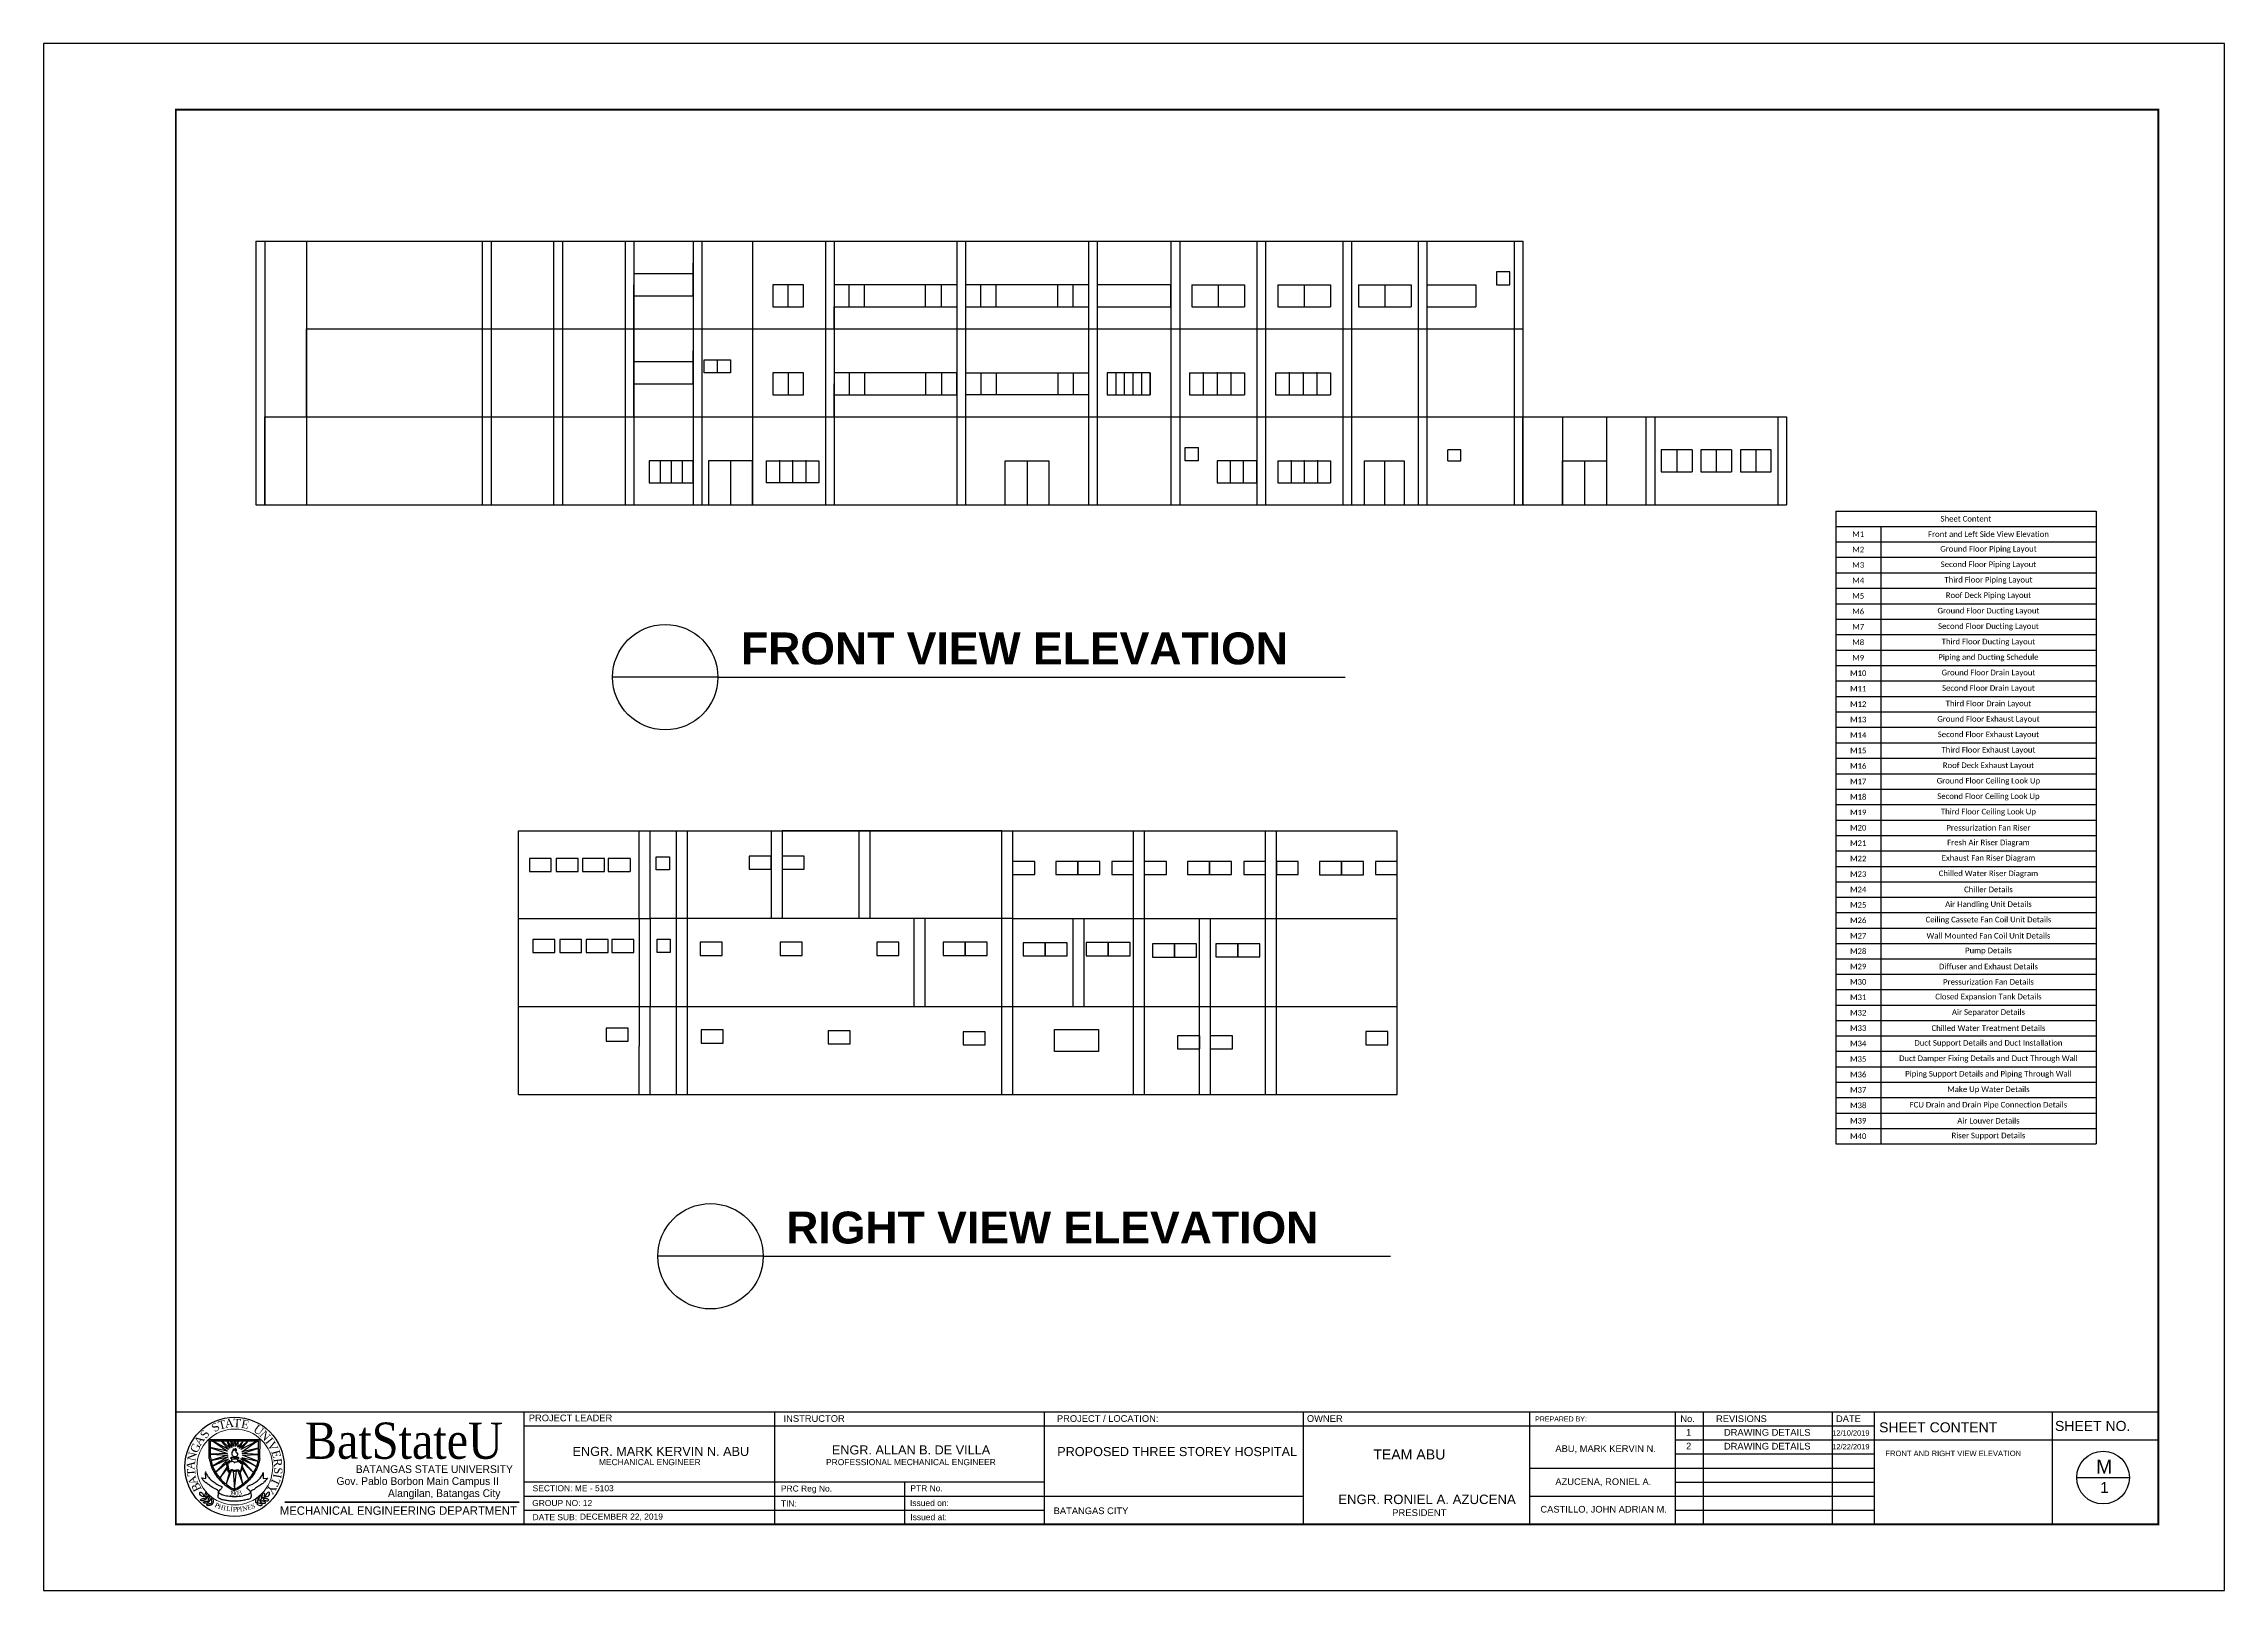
# Model space of a CAD drawing. Header units: millimetres. Extents: x 0 to 531, y -4 to 262.
# Drawn here: x 431.8 to 531.1, y -3.9 to 66.5 of the extents above; entities that cross this region are included whole.
import ezdxf
from ezdxf.enums import TextEntityAlignment as Align

# ---------------------------------------------------------------- set-up
doc = ezdxf.new("R2010")
doc.units = ezdxf.units.MM
doc.layers.add('.1', color=1, linetype='Continuous')
doc.layers.add('template', color=7, linetype='Continuous')
doc.styles.add('arial', font='arial.ttf')
doc.styles.add('CGOTHIC', font='GOTHIC.TTF')
doc.styles.add('GARAMOND', font='GARA.TTF')
doc.styles.get("Standard").update_dxf_attribs({"font": 'arial.ttf'})

# ---------------------------------------------------------------- blocks, each defined once
blk = doc.blocks.new('*T36')
at = {"color": 0, "linetype": 'ByBlock', "lineweight": -2, "transparency": 16777216}
for p, q in [((0, 0), (11.854, 0)), ((0, 0), (0, -28.8)), ((11.854, 0), (11.854, -28.8)), ((0, -0.699), (11.854, -0.699)), ((2.054, -0.699), (2.054, -28.8)), ((0, -1.397), (11.854, -1.397)), ((0, -2.101), (11.854, -2.101)), ((0, -2.804), (11.854, -2.804)), ((0, -3.508), (11.854, -3.508)), ((0, -4.213), (11.854, -4.213)), ((0, -4.916), (11.854, -4.916)), ((0, -5.62), (11.854, -5.62)), ((0, -6.323), (11.854, -6.323)), ((0, -7.027), (11.854, -7.027)), ((0, -7.73), (11.854, -7.73)), ((0, -8.433), (11.854, -8.433)), ((0, -9.136), (11.854, -9.136)), ((0, -9.84), (11.854, -9.84)), ((0, -10.543), (11.854, -10.543)), ((0, -11.246), (11.854, -11.246)), ((0, -11.951), (11.854, -11.951)), ((0, -12.654), (11.854, -12.654)), ((0, -13.358), (11.854, -13.358)), ((0, -14.061), (11.854, -14.061)), ((0, -14.76), (11.854, -14.76)), ((0, -15.464), (11.854, -15.464)), ((0, -16.167), (11.854, -16.167)), ((0, -16.871), (11.854, -16.871)), ((0, -17.569), (11.854, -17.569)), ((0, -18.273), (11.854, -18.273)), ((0, -18.976), (11.854, -18.976)), ((0, -19.675), (11.854, -19.675)), ((0, -20.378), (11.854, -20.378)), ((0, -21.077), (11.854, -21.077)), ((0, -21.776), (11.854, -21.776)), ((0, -22.479), (11.854, -22.479)), ((0, -23.182), (11.854, -23.182)), ((0, -23.881), (11.854, -23.881)), ((0, -24.584), (11.854, -24.584)), ((0, -25.288), (11.854, -25.288)), ((0, -25.991), (11.854, -25.991)), ((0, -26.694), (11.854, -26.694)), ((0, -27.398), (11.854, -27.398)), ((0, -28.096), (11.854, -28.096)), ((0, -28.8), (11.854, -28.8))]:
    blk.add_line(p, q, dxfattribs=at)
at = {"color": 0, "transparency": 16777216, "char_height": 0.254, "attachment_point": 5}
for s, insert, width in [('{\\fCalibri|b0|i0|c0;M1', (1.027, -1.048), 1.6936), ('{\\fCalibri|b0|i0|c0;Front and Left Side View Elevation', (6.954, -1.048), 9.4406), ('{\\fCalibri|b0|i0|c0;Sheet Content', (5.927, -0.349), 11.4942), ('{\\fCalibri|b0|i0|c0;M2', (1.027, -1.749), 1.6936), ('{\\fCalibri|b0|i0|c0;Ground Floor Piping Layout', (6.954, -1.749), 9.4406), ('{\\fCalibri|b0|i0|c0;M3', (1.027, -2.453), 1.6936), ('{\\fCalibri|b0|i0|c0;Second Floor Piping Layout', (6.954, -2.453), 9.4406), ('{\\fCalibri|b0|i0|c0;Third Floor Piping Layout', (6.954, -3.156), 9.4406), ('{\\fCalibri|b0|i0|c0;M4', (1.027, -3.156), 1.6936), ('{\\fCalibri|b0|i0|c0;M5', (1.027, -3.86), 1.6936), ('{\\fCalibri|b0|i0|c0;Roof Deck Piping Layout', (6.954, -3.86), 9.4406), ('{\\fCalibri|b0|i0|c0;M6', (1.027, -4.564), 1.6936), ('{\\fCalibri|b0|i0|c0;Ground Floor Ducting Layout', (6.954, -4.564), 9.4406), ('{\\fCalibri|b0|i0|c0;M7', (1.027, -5.268), 1.6936), ('{\\fCalibri|b0|i0|c0;M8', (1.027, -5.971), 1.6936), ('{\\fCalibri|b0|i0|c0;Second Floor Ducting Layout', (6.954, -5.268), 9.4406), ('{\\fCalibri|b0|i0|c0;Third Floor Ducting Layout', (6.954, -5.971), 9.4406), ('{\\fCalibri|b0|i0|c0;M9', (1.027, -6.675), 1.6936), ('{\\fCalibri|b0|i0|c0;Piping and Ducting Schedule', (6.954, -6.675), 9.4406), ('{\\fCalibri|b0|i0|c0;M10', (1.027, -7.378), 1.6936), ('{\\fCalibri|b0|i0|c0;Ground Floor Drain Layout', (6.954, -7.378), 9.4406), ('{\\fCalibri|b0|i0|c0;Second Floor Drain Layout', (6.954, -8.082), 9.4406), ('{\\fCalibri|b0|i0|c0;M11', (1.027, -8.082), 1.6936), ('{\\fCalibri|b0|i0|c0;M12', (1.027, -8.785), 1.6936), ('{\\fCalibri|b0|i0|c0;Third Floor Drain Layout', (6.954, -8.785), 9.4406), ('{\\fCalibri|b0|i0|c0;M13', (1.027, -9.488), 1.6936), ('{\\fCalibri|b0|i0|c0;Ground Floor Exhaust Layout', (6.954, -9.488), 9.4406), ('{\\fCalibri|b0|i0|c0;M14', (1.027, -10.191), 1.6936), ('{\\fCalibri|b0|i0|c0;M15', (1.027, -10.895), 1.6936), ('{\\fCalibri|b0|i0|c0;Second Floor Exhaust Layout', (6.954, -10.191), 9.4406), ('{\\fCalibri|b0|i0|c0;Third Floor Exhaust Layout', (6.954, -10.895), 9.4406), ('{\\fCalibri|b0|i0|c0;M16', (1.027, -11.599), 1.6936), ('{\\fCalibri|b0|i0|c0;Roof Deck Exhaust Layout', (6.954, -11.599), 9.4406), ('{\\fCalibri|b0|i0|c0;M17', (1.027, -12.303), 1.6936), ('{\\fCalibri|b0|i0|c0;M18', (1.027, -13.006), 1.6936), ('{\\fCalibri|b0|i0|c0;Ground Floor Ceiling Look Up', (6.954, -12.303), 9.4406), ('{\\fCalibri|b0|i0|c0;Second Floor Ceiling Look Up', (6.954, -13.006), 9.4406), ('{\\fCalibri|b0|i0|c0;M19', (1.027, -13.71), 1.6936), ('{\\fCalibri|b0|i0|c0;Third Floor Ceiling Look Up', (6.954, -13.71), 9.4406), ('{\\fCalibri|b0|i0|c0;M20', (1.027, -14.411), 1.6936), ('{\\fCalibri|b0|i0|c0;Pressurization Fan Riser', (6.954, -14.411), 9.4406), ('{\\fCalibri|b0|i0|c0;M21', (1.027, -15.112), 1.6936), ('{\\fCalibri|b0|i0|c0;M22', (1.027, -15.815), 1.6936), ('{\\fCalibri|b0|i0|c0;Exhaust Fan Riser Diagram', (6.954, -15.815), 9.4406), ('{\\fCalibri|b0|i0|c0;Fresh Air Riser Diagram', (6.954, -15.112), 9.4406), ('{\\fCalibri|b0|i0|c0;M23', (1.027, -16.519), 1.6936), ('{\\fCalibri|b0|i0|c0;Chilled Water Riser Diagram', (6.954, -16.519), 9.4406), ('{\\fCalibri|b0|i0|c0;M24', (1.027, -17.22), 1.6936), ('{\\fCalibri|b0|i0|c0;M25', (1.027, -17.921), 1.6936), ('{\\fCalibri|b0|i0|c0;Air Handling Unit Details', (6.954, -17.921), 9.4406), ('{\\fCalibri|b0|i0|c0;Chiller Details', (6.954, -17.22), 9.4406), ('{\\fCalibri|b0|i0|c0;M26', (1.027, -18.624), 1.6936), ('{\\fCalibri|b0|i0|c0;Ceiling Cassete Fan Coil Unit Details', (6.954, -18.624), 9.4406), ('{\\fCalibri|b0|i0|c0;M27', (1.027, -19.326), 1.6936), ('{\\fCalibri|b0|i0|c0;Wall Mounted Fan Coil Unit Details', (6.954, -19.326), 9.4406), ('{\\fCalibri|b0|i0|c0;Pump Details', (6.954, -20.027), 9.4406), ('{\\fCalibri|b0|i0|c0;M28', (1.027, -20.027), 1.6936), ('{\\fCalibri|b0|i0|c0;M29', (1.027, -20.728), 1.6936), ('{\\fCalibri|b0|i0|c0;Diffuser and Exhaust Details', (6.954, -20.728), 9.4406), ('{\\fCalibri|b0|i0|c0;M30', (1.027, -21.426), 1.6936), ('{\\fCalibri|b0|i0|c0;Pressurization Fan Details', (6.954, -21.426), 9.4406), ('{\\fCalibri|b0|i0|c0;M31', (1.027, -22.127), 1.6936), ('{\\fCalibri|b0|i0|c0;M32', (1.027, -22.83), 1.6936), ('{\\fCalibri|b0|i0|c0;Closed Expansion Tank Details', (6.954, -22.127), 9.4406), ('{\\fCalibri|b0|i0|c0;Air Separator Details', (6.954, -22.83), 9.4406), ('{\\fCalibri|b0|i0|c0;M33', (1.027, -23.531), 1.6936), ('{\\fCalibri|b0|i0|c0;Chilled Water Treatment Details', (6.954, -23.531), 9.4406), ('{\\fCalibri|b0|i0|c0;M34', (1.027, -24.232), 1.6936), ('{\\fCalibri|b0|i0|c0;M35', (1.027, -24.936), 1.6936), ('{\\fCalibri|b0|i0|c0;Duct Damper Fixing Details and Duct Through Wall', (6.954, -24.936), 9.4406), ('{\\fCalibri|b0|i0|c0;Duct Support Details and Duct Installation', (6.954, -24.232), 9.4406), ('{\\fCalibri|b0|i0|c0;M36', (1.027, -25.639), 1.6936), ('{\\fCalibri|b0|i0|c0;Piping Support Details and Piping Through Wall', (6.954, -25.639), 9.4406), ('{\\fCalibri|b0|i0|c0;M37', (1.027, -26.343), 1.6936), ('{\\fCalibri|b0|i0|c0;Make Up Water Details', (6.954, -26.343), 9.4406), ('{\\fCalibri|b0|i0|c0;M38', (1.027, -27.046), 1.6936), ('{\\fCalibri|b0|i0|c0;M39', (1.027, -27.747), 1.6936), ('{\\fCalibri|b0|i0|c0;FCU Drain and Drain Pipe Connection Details', (6.954, -27.046), 9.4406), ('{\\fCalibri|b0|i0|c0;Air Louver Details', (6.954, -27.747), 9.4406), ('{\\fCalibri|b0|i0|c0;M40', (1.027, -28.448), 1.6936), ('{\\fCalibri|b0|i0|c0;Riser Support Details', (6.954, -28.448), 9.4406)]:
    blk.add_mtext(s, dxfattribs=dict(at, insert=insert, width=width))

msp = doc.modelspace()

# ---------------------------------------------------------------- linework, layer by layer
at = {"layer": '.1', "color": 0}
msp.add_line((531.054, 66.532), (431.778, 66.532), dxfattribs=at)
for p, q in [((441.446, 57.547), (499.121, 57.547)), ((441.446, 57.547), (441.446, 45.547)), ((441.846, 57.547), (441.846, 45.547)), ((443.746, 57.547), (443.746, 45.547)), ((451.746, 57.547), (451.746, 45.547)), ((452.146, 57.547), (452.146, 45.547)), ((454.996, 57.547), (454.996, 45.547)), ((455.396, 57.547), (455.396, 45.547)), ((458.246, 57.547), (458.246, 45.547)), ((458.646, 57.547), (458.646, 45.547)), ((461.346, 57.547), (461.346, 45.547)), ((461.746, 57.547), (461.746, 45.547)), ((464.046, 57.547), (464.046, 45.547)), ((467.371, 57.547), (467.371, 45.547)), ((467.771, 57.547), (467.771, 45.547)), ((473.346, 57.547), (473.346, 45.547)), ((473.746, 57.547), (473.746, 45.547)), ((479.346, 57.547), (479.346, 45.547)), ((479.746, 57.547), (479.746, 45.547)), ((483.096, 57.547), (483.096, 45.547)), ((483.496, 57.547), (483.496, 45.547)), ((487.008, 57.547), (487.008, 45.547)), ((487.408, 57.547), (487.408, 45.547)), ((490.921, 57.547), (490.921, 45.547)), ((491.321, 57.547), (491.321, 45.547)), ((494.346, 57.547), (494.346, 45.547)), ((494.746, 57.547), (494.746, 45.547)), ((498.721, 57.547), (498.721, 45.547)), ((499.121, 57.547), (499.121, 45.547)), ((461.346, 56.047), (458.646, 56.047)), ((461.346, 55.547), (461.346, 56.547)), ((461.346, 55.047), (461.346, 56.047)), ((498.521, 56.147), (497.921, 56.147)), ((497.921, 56.147), (497.921, 55.547)), ((498.521, 55.547), (498.521, 56.147)), ((458.646, 53.547), (458.646, 55.547)), ((458.646, 53.547), (458.646, 55.047)), ((458.646, 55.047), (461.346, 55.047)), ((466.371, 55.547), (464.971, 55.547)), ((464.971, 55.547), (464.971, 54.547)), ((465.671, 54.547), (465.671, 55.547)), ((466.371, 54.547), (466.371, 55.547)), ((473.346, 55.547), (467.771, 55.547)), ((468.446, 54.547), (468.446, 55.547)), ((469.146, 54.547), (469.146, 55.547)), ((471.921, 54.547), (471.921, 55.547)), ((472.646, 54.547), (472.646, 55.547)), ((479.346, 55.547), (473.746, 55.547)), ((474.446, 54.547), (474.446, 55.547)), ((475.146, 54.547), (475.146, 55.547)), ((477.946, 54.547), (477.946, 55.547)), ((478.646, 54.547), (478.646, 55.547)), ((483.096, 55.547), (479.746, 55.547)), ((483.096, 54.547), (483.096, 55.547)), ((484.052, 55.547), (484.052, 54.547)), ((484.052, 55.547), (486.452, 55.547)), ((485.252, 55.547), (485.252, 54.547)), ((486.452, 55.547), (486.452, 54.547)), ((487.964, 55.547), (487.964, 54.547)), ((487.964, 55.547), (490.364, 55.547)), ((489.164, 55.547), (489.164, 54.547)), ((490.364, 55.547), (490.364, 54.547)), ((491.633, 55.547), (491.633, 54.547)), ((491.633, 55.547), (494.033, 55.547)), ((492.833, 55.547), (492.833, 54.547)), ((494.033, 55.547), (494.033, 54.547)), ((494.746, 55.547), (496.971, 55.547)), ((496.971, 55.547), (496.971, 54.547)), ((497.921, 55.547), (498.521, 55.547)), ((464.971, 54.547), (466.371, 54.547)), ((467.771, 53.547), (467.771, 54.547)), ((467.771, 54.547), (473.346, 54.547)), ((473.746, 54.547), (479.346, 54.547)), ((479.746, 54.547), (483.096, 54.547)), ((484.052, 54.547), (486.452, 54.547)), ((487.964, 54.547), (490.364, 54.547)), ((491.633, 54.547), (494.033, 54.547)), ((494.746, 54.547), (496.971, 54.547)), ((443.746, 49.547), (443.746, 53.547)), ((443.746, 53.547), (499.121, 53.547)), ((458.646, 49.547), (458.646, 53.547)), ((461.346, 52.047), (458.646, 52.047)), ((461.346, 51.547), (461.346, 52.547)), ((461.346, 51.047), (461.346, 52.047)), ((461.846, 51.547), (461.846, 52.147)), ((461.846, 52.147), (463.046, 52.147)), ((462.446, 52.147), (462.446, 51.547)), ((463.046, 52.147), (463.046, 51.547)), ((458.646, 49.547), (458.646, 51.547)), ((458.646, 49.547), (458.646, 51.047)), ((458.646, 51.047), (461.346, 51.047)), ((463.046, 51.547), (461.846, 51.547)), ((464.971, 51.547), (464.971, 50.547)), ((466.371, 51.547), (464.971, 51.547)), ((465.671, 51.547), (465.671, 50.547)), ((466.371, 50.547), (466.371, 51.547)), ((473.346, 51.547), (467.771, 51.547)), ((467.771, 49.547), (467.771, 51.047)), ((468.446, 51.547), (468.446, 50.547)), ((469.146, 51.547), (469.146, 50.547)), ((471.921, 51.547), (471.921, 50.547)), ((472.646, 51.547), (472.646, 50.547)), ((473.346, 50.547), (473.346, 51.547)), ((473.746, 51.547), (479.346, 51.547)), ((474.446, 51.547), (474.446, 50.547)), ((475.146, 51.547), (475.146, 50.547)), ((477.946, 51.547), (477.946, 50.547)), ((478.646, 51.547), (478.646, 50.547)), ((479.346, 51.547), (479.346, 50.547)), ((480.196, 51.547), (480.196, 50.547)), ((482.146, 51.547), (480.196, 51.547)), ((480.586, 51.547), (480.586, 50.547)), ((480.976, 51.547), (480.976, 50.547)), ((481.366, 51.547), (481.366, 50.547)), ((481.756, 51.547), (481.756, 50.547)), ((482.146, 51.547), (482.146, 50.547)), ((482.146, 50.547), (482.146, 51.547)), ((483.946, 51.547), (483.946, 50.547)), ((483.946, 51.547), (486.452, 51.547)), ((484.572, 51.547), (484.572, 50.547)), ((485.199, 51.547), (485.199, 50.547)), ((485.825, 51.547), (485.825, 50.547)), ((486.452, 51.547), (486.452, 50.547)), ((487.858, 51.547), (487.858, 50.547)), ((487.858, 51.547), (490.364, 51.547)), ((488.485, 51.547), (488.485, 50.547)), ((489.111, 51.547), (489.111, 50.547)), ((489.738, 51.547), (489.738, 50.547)), ((490.364, 51.547), (490.364, 50.547)), ((464.971, 50.547), (466.371, 50.547)), ((467.771, 49.547), (467.771, 50.547)), ((467.771, 50.547), (473.346, 50.547)), ((479.346, 50.547), (473.746, 50.547)), ((480.196, 50.547), (482.146, 50.547)), ((483.946, 50.547), (486.452, 50.547)), ((487.858, 50.547), (490.364, 50.547)), ((441.846, 45.547), (441.846, 49.547)), ((441.846, 49.547), (443.746, 49.547)), ((443.746, 49.547), (499.121, 49.547)), ((499.121, 45.547), (499.121, 49.547)), ((499.121, 49.547), (511.121, 49.547)), ((500.921, 49.547), (500.921, 45.547)), ((502.921, 49.547), (502.921, 45.547)), ((504.721, 49.547), (504.721, 45.547)), ((505.121, 49.547), (505.121, 45.547)), ((510.721, 49.547), (510.721, 45.547)), ((511.121, 49.547), (511.121, 45.547)), ((483.746, 47.547), (483.746, 48.147)), ((483.746, 48.147), (484.346, 48.147)), ((484.346, 47.547), (484.346, 48.147)), ((496.296, 48.047), (495.696, 48.047)), ((495.696, 47.547), (495.696, 48.047)), ((496.296, 47.547), (496.296, 48.047)), ((506.821, 48.047), (505.421, 48.047)), ((505.421, 48.047), (505.421, 47.047)), ((506.121, 48.047), (506.121, 47.047)), ((506.821, 48.047), (506.821, 47.047)), ((508.621, 48.047), (507.221, 48.047)), ((507.221, 48.047), (507.221, 47.047)), ((507.921, 48.047), (507.921, 47.047)), ((508.621, 48.047), (508.621, 47.047)), ((510.421, 48.047), (509.021, 48.047)), ((509.021, 48.047), (509.021, 47.047)), ((509.721, 48.047), (509.721, 47.047)), ((510.421, 47.047), (510.421, 48.047)), ((459.346, 47.547), (459.346, 46.547)), ((461.346, 47.547), (459.346, 47.547)), ((459.846, 47.547), (459.846, 46.547)), ((460.346, 47.547), (460.346, 46.547)), ((460.846, 47.547), (460.846, 46.547)), ((461.346, 47.547), (461.346, 46.547)), ((461.346, 46.547), (461.346, 47.547)), ((462.046, 47.547), (462.046, 45.547)), ((464.046, 47.547), (462.046, 47.547)), ((463.046, 47.547), (463.046, 45.547)), ((464.046, 45.547), (464.046, 47.547)), ((464.671, 47.547), (464.671, 46.547)), ((464.671, 47.547), (467.071, 47.547)), ((465.271, 47.547), (465.271, 46.547)), ((465.871, 47.547), (465.871, 46.547)), ((466.471, 47.547), (466.471, 46.547)), ((467.071, 47.547), (467.071, 46.547)), ((467.071, 47.547), (467.071, 46.547)), ((475.546, 45.547), (475.546, 47.547)), ((475.546, 47.547), (477.546, 47.547)), ((476.546, 47.547), (476.546, 45.547)), ((477.546, 47.547), (477.546, 45.547)), ((484.346, 47.547), (483.746, 47.547)), ((485.208, 47.547), (485.208, 46.547)), ((487.008, 47.547), (485.208, 47.547)), ((485.808, 46.547), (485.808, 47.547)), ((486.408, 46.547), (486.408, 47.547)), ((487.008, 46.547), (487.008, 47.547)), ((487.964, 47.547), (490.364, 47.547)), ((487.964, 47.547), (487.964, 46.547)), ((488.564, 47.547), (488.564, 46.547)), ((489.164, 47.547), (489.164, 46.547)), ((489.764, 47.547), (489.764, 46.547)), ((490.364, 47.547), (490.364, 46.547)), ((491.915, 45.547), (491.915, 47.547)), ((491.915, 47.547), (493.715, 47.547)), ((492.815, 47.547), (492.815, 45.547)), ((493.715, 47.547), (493.715, 45.547)), ((495.696, 47.547), (496.296, 47.547)), ((500.921, 45.547), (500.921, 47.547)), ((500.921, 47.547), (502.921, 47.547)), ((501.921, 47.547), (501.921, 45.547)), ((505.421, 47.047), (506.821, 47.047)), ((507.221, 47.047), (508.621, 47.047)), ((509.021, 47.047), (510.421, 47.047)), ((459.346, 46.547), (461.346, 46.547)), ((467.071, 46.547), (464.671, 46.547)), ((485.208, 46.547), (487.008, 46.547)), ((487.964, 46.547), (490.364, 46.547)), ((441.446, 45.547), (511.121, 45.547)), ((462.474, 37.697), (457.678, 37.697)), ((462.474, 37.697), (491.035, 37.697)), ((453.396, 26.711), (453.396, 30.711)), ((453.396, 30.711), (493.396, 30.711)), ((458.896, 26.711), (458.896, 30.711)), ((459.396, 26.711), (459.396, 30.711)), ((460.596, 27.358), (460.596, 30.711)), ((461.096, 27.358), (461.096, 30.711)), ((461.096, 30.711), (465.096, 30.711)), ((464.896, 30.711), (464.896, 26.711)), ((465.096, 30.711), (471.096, 30.711)), ((469.396, 30.711), (465.396, 30.711)), ((465.396, 30.711), (465.396, 26.711)), ((468.896, 30.711), (468.896, 26.711)), ((475.396, 30.711), (469.396, 30.711)), ((469.396, 30.711), (469.396, 26.711)), ((475.396, 26.711), (475.396, 30.711)), ((475.896, 26.711), (475.896, 30.711)), ((481.396, 26.711), (481.396, 30.711)), ((481.896, 26.711), (481.896, 30.711)), ((487.396, 26.711), (487.396, 30.711)), ((487.896, 26.711), (487.896, 30.711)), ((493.396, 26.711), (493.396, 30.711)), ((453.89, 29.451), (453.89, 28.851)), ((454.89, 29.451), (453.89, 29.451)), ((453.89, 28.851), (454.89, 28.851)), ((454.89, 28.851), (454.89, 29.451)), ((455.106, 29.451), (455.106, 28.851)), ((456.106, 29.451), (455.106, 29.451)), ((455.106, 28.851), (456.106, 28.851)), ((456.106, 28.851), (456.106, 29.451)), ((456.306, 29.451), (456.306, 28.851)), ((457.306, 29.451), (456.306, 29.451)), ((456.306, 28.851), (457.306, 28.851)), ((457.306, 28.851), (457.306, 29.451)), ((457.482, 29.451), (457.482, 28.851)), ((458.482, 29.451), (457.482, 29.451)), ((457.482, 28.851), (458.482, 28.851)), ((458.482, 29.451), (458.482, 28.851)), ((459.67, 29.525), (460.27, 29.525)), ((459.67, 28.925), (459.67, 29.525)), ((460.27, 28.925), (459.67, 28.925)), ((460.27, 29.525), (460.27, 28.925)), ((463.896, 29.553), (463.896, 28.953)), ((464.896, 29.553), (463.896, 29.553)), ((463.896, 28.953), (464.896, 28.953)), ((464.896, 28.953), (464.896, 29.553)), ((465.396, 29.553), (465.396, 28.953)), ((466.396, 29.553), (465.396, 29.553)), ((465.396, 28.953), (466.396, 28.953)), ((466.396, 28.953), (466.396, 29.553)), ((476.896, 29.315), (475.896, 29.315)), ((476.896, 28.715), (476.896, 29.315)), ((477.857, 29.311), (477.857, 28.711)), ((478.857, 29.311), (477.857, 29.311)), ((478.857, 29.311), (478.857, 28.711)), ((479.857, 29.311), (478.857, 29.311)), ((478.857, 28.711), (478.857, 29.311)), ((479.857, 28.711), (479.857, 29.311)), ((480.411, 29.315), (480.411, 28.715)), ((481.411, 29.315), (480.411, 29.315)), ((482.896, 29.315), (481.896, 29.315)), ((482.896, 28.715), (482.896, 29.315)), ((483.857, 29.311), (483.857, 28.711)), ((484.857, 29.311), (483.857, 29.311)), ((484.857, 29.311), (484.857, 28.711)), ((485.857, 29.311), (484.857, 29.311)), ((484.857, 28.711), (484.857, 29.311)), ((485.857, 28.711), (485.857, 29.311)), ((486.411, 29.315), (486.411, 28.715)), ((487.411, 29.315), (486.411, 29.315)), ((487.896, 29.311), (487.896, 28.711)), ((488.896, 29.311), (487.896, 29.311)), ((488.896, 28.711), (488.896, 29.311)), ((489.857, 29.306), (489.857, 28.706)), ((490.857, 29.306), (489.857, 29.306)), ((490.857, 29.306), (490.857, 28.706)), ((491.857, 29.306), (490.857, 29.306)), ((490.857, 28.706), (490.857, 29.306)), ((491.857, 28.706), (491.857, 29.306)), ((492.411, 29.311), (492.411, 28.711)), ((493.411, 29.311), (492.411, 29.311)), ((475.896, 28.715), (476.896, 28.715)), ((477.857, 28.711), (478.857, 28.711)), ((478.857, 28.711), (479.857, 28.711)), ((480.411, 28.715), (481.411, 28.715)), ((481.896, 28.715), (482.896, 28.715)), ((483.857, 28.711), (484.857, 28.711)), ((484.857, 28.711), (485.857, 28.711)), ((486.411, 28.715), (487.411, 28.715)), ((487.896, 28.711), (488.896, 28.711)), ((489.857, 28.706), (490.857, 28.706)), ((490.857, 28.706), (491.857, 28.706)), ((492.411, 28.711), (493.411, 28.711)), ((460.596, 22.711), (460.596, 27.358)), ((461.096, 22.711), (461.096, 27.358)), ((453.396, 22.711), (453.396, 26.711)), ((453.396, 26.711), (459.396, 26.711)), ((458.896, 26.711), (458.896, 22.711)), ((459.396, 26.711), (459.396, 22.711)), ((471.896, 26.711), (459.396, 26.711)), ((471.396, 26.711), (471.396, 22.711)), ((475.896, 26.711), (471.896, 26.711)), ((471.896, 26.711), (471.896, 22.711)), ((475.396, 22.875), (475.396, 26.711)), ((475.896, 22.711), (475.896, 26.711)), ((475.896, 26.711), (493.396, 26.711)), ((478.646, 22.711), (478.646, 26.711)), ((479.146, 22.711), (479.146, 26.711)), ((481.396, 18.711), (481.396, 26.711)), ((481.896, 18.711), (481.896, 26.711)), ((484.396, 22.847), (484.396, 26.711)), ((484.896, 22.847), (484.896, 26.711)), ((487.396, 23.658), (487.396, 26.711)), ((487.896, 23.658), (487.896, 26.711)), ((493.396, 24.688), (493.396, 26.711)), ((454.056, 25.763), (454.056, 25.163)), ((455.056, 25.763), (454.056, 25.763)), ((454.056, 25.163), (455.056, 25.163)), ((455.056, 25.163), (455.056, 25.763)), ((455.272, 25.763), (455.272, 25.163)), ((456.272, 25.763), (455.272, 25.763)), ((455.272, 25.163), (456.272, 25.163)), ((456.272, 25.163), (456.272, 25.763)), ((456.471, 25.763), (456.471, 25.163)), ((457.471, 25.763), (456.471, 25.763)), ((456.471, 25.163), (457.471, 25.163)), ((457.471, 25.163), (457.471, 25.763)), ((457.648, 25.763), (457.648, 25.163)), ((458.648, 25.763), (457.648, 25.763)), ((457.648, 25.163), (458.648, 25.163)), ((458.648, 25.163), (458.648, 25.763)), ((459.703, 25.774), (460.303, 25.774)), ((459.703, 25.174), (459.703, 25.774)), ((460.303, 25.174), (459.703, 25.174)), ((460.303, 25.774), (460.303, 25.174)), ((461.665, 25.634), (461.665, 25.034)), ((462.665, 25.634), (461.665, 25.634)), ((461.665, 25.034), (462.665, 25.034)), ((462.665, 25.034), (462.665, 25.634)), ((465.306, 25.634), (465.306, 25.034)), ((466.306, 25.634), (465.306, 25.634)), ((465.306, 25.034), (466.306, 25.034)), ((466.306, 25.034), (466.306, 25.634)), ((469.705, 25.634), (469.705, 25.034)), ((470.705, 25.634), (469.705, 25.634)), ((469.705, 25.034), (470.705, 25.034)), ((470.705, 25.034), (470.705, 25.634)), ((472.733, 25.638), (472.733, 25.038)), ((473.733, 25.638), (472.733, 25.638)), ((472.733, 25.038), (473.733, 25.038)), ((473.733, 25.038), (473.733, 25.638)), ((473.733, 25.638), (473.733, 25.038)), ((474.733, 25.638), (473.733, 25.638)), ((473.733, 25.038), (474.733, 25.038)), ((474.733, 25.038), (474.733, 25.638)), ((476.376, 25.608), (476.376, 25.008)), ((477.376, 25.608), (476.376, 25.608)), ((476.376, 25.008), (477.376, 25.008)), ((477.376, 25.008), (477.376, 25.608)), ((477.376, 25.608), (477.376, 25.008)), ((478.376, 25.608), (477.376, 25.608)), ((477.376, 25.008), (478.376, 25.008)), ((478.376, 25.008), (478.376, 25.608)), ((479.244, 25.619), (479.244, 25.019)), ((480.244, 25.619), (479.244, 25.619)), ((479.244, 25.019), (480.244, 25.019)), ((480.244, 25.019), (480.244, 25.619)), ((480.244, 25.619), (480.244, 25.019)), ((481.244, 25.619), (480.244, 25.619)), ((480.244, 25.019), (481.244, 25.019)), ((481.244, 25.019), (481.244, 25.619)), ((482.259, 25.56), (482.259, 24.96)), ((483.259, 25.56), (482.259, 25.56)), ((482.259, 24.96), (483.259, 24.96)), ((483.259, 24.96), (483.259, 25.56)), ((483.259, 25.56), (483.259, 24.96)), ((484.259, 25.56), (483.259, 25.56)), ((483.259, 24.96), (484.259, 24.96)), ((484.259, 24.96), (484.259, 25.56)), ((485.139, 25.568), (485.139, 24.968)), ((486.139, 25.568), (485.139, 25.568)), ((485.139, 24.968), (486.139, 24.968)), ((486.139, 24.968), (486.139, 25.568)), ((486.139, 25.568), (486.139, 24.968)), ((487.139, 25.568), (486.139, 25.568)), ((486.139, 24.968), (487.139, 24.968)), ((487.139, 24.968), (487.139, 25.568)), ((493.396, 18.711), (493.396, 24.688)), ((475.396, 18.711), (475.396, 22.875)), ((475.896, 18.711), (475.896, 22.875)), ((484.396, 18.711), (484.396, 22.847)), ((484.896, 18.711), (484.896, 22.847)), ((487.396, 18.711), (487.396, 23.658)), ((487.896, 18.711), (487.896, 23.658)), ((453.396, 18.711), (453.396, 22.711)), ((453.396, 22.711), (458.896, 22.711)), ((458.896, 22.711), (458.896, 20.898)), ((458.896, 22.711), (493.396, 22.711)), ((459.396, 18.711), (459.396, 22.711)), ((460.596, 18.711), (460.596, 22.711)), ((461.096, 18.711), (461.096, 22.711)), ((457.389, 21.728), (457.389, 21.128)), ((458.389, 21.728), (457.389, 21.728)), ((457.389, 21.128), (458.389, 21.128)), ((458.389, 21.128), (458.389, 21.728)), ((458.896, 18.711), (458.896, 20.898)), ((461.71, 21.648), (461.71, 21.048)), ((462.71, 21.648), (461.71, 21.648)), ((461.71, 21.048), (462.71, 21.048)), ((462.71, 21.048), (462.71, 21.648)), ((467.496, 21.604), (467.496, 21.004)), ((468.496, 21.604), (467.496, 21.604)), ((467.496, 21.004), (468.496, 21.004)), ((468.496, 21.004), (468.496, 21.604)), ((473.64, 21.56), (473.64, 20.96)), ((474.64, 21.56), (473.64, 21.56)), ((473.64, 20.96), (474.64, 20.96)), ((474.64, 20.96), (474.64, 21.56)), ((477.793, 21.656), (479.793, 21.656)), ((477.793, 20.656), (477.793, 21.656)), ((479.793, 21.656), (479.793, 20.656)), ((483.396, 21.379), (483.396, 20.779)), ((484.396, 21.379), (483.396, 21.379)), ((484.396, 21.379), (484.396, 20.779)), ((485.896, 21.379), (484.896, 21.379)), ((485.896, 20.779), (485.896, 21.379)), ((491.974, 21.568), (491.974, 20.968)), ((492.974, 21.568), (491.974, 21.568)), ((491.974, 20.968), (492.974, 20.968)), ((492.974, 20.968), (492.974, 21.568)), ((479.793, 20.656), (477.793, 20.656)), ((483.396, 20.779), (484.396, 20.779)), ((484.896, 20.779), (485.896, 20.779)), ((453.396, 18.711), (459.396, 18.711)), ((459.396, 18.711), (460.596, 18.711)), ((460.596, 18.711), (475.396, 18.711)), ((475.396, 18.711), (481.396, 18.711)), ((481.396, 18.711), (484.396, 18.711)), ((484.396, 18.711), (487.396, 18.711)), ((487.396, 18.711), (493.396, 18.711)), ((464.534, 11.341), (459.738, 11.341)), ((464.534, 11.341), (493.095, 11.341))]:
    msp.add_line(p, q)
for centre in [(460.076, 37.697), (462.136, 11.341)]:
    msp.add_circle(centre, 2.398)
for p in [(480.586, 51.547), (480.976, 51.547), (481.366, 51.547), (481.756, 51.547), (484.572, 51.547), (485.199, 51.547), (485.825, 51.547), (488.485, 51.547), (489.111, 51.547), (489.738, 51.547), (459.846, 47.547), (459.846, 47.547), (460.346, 47.547), (460.346, 47.547), (460.846, 47.547), (460.846, 47.547), (465.271, 47.547), (465.271, 47.547), (465.871, 47.547), (465.871, 47.547), (466.471, 47.547), (466.471, 47.547), (488.564, 47.547), (489.164, 47.547), (489.764, 47.547), (485.808, 46.547), (485.808, 46.547), (486.408, 46.547), (486.408, 46.547)]:
    msp.add_point(p)
at = {"layer": 'template'}
for p, q in [((431.778, 66.532), (431.778, -3.864)), ((531.054, -3.864), (531.054, 66.532)), ((437.795, 4.265), (528.046, 4.265)), ((453.641, 4.266), (453.641, -0.856)), ((453.641, 4.265), (453.641, -0.856)), ((465.051, 4.266), (465.051, -0.856)), ((465.051, 4.265), (465.051, -0.856)), ((477.341, -0.856), (477.341, 4.265)), ((489.118, 4.265), (489.118, -0.856)), ((499.42, 4.265), (499.42, -0.856)), ((506.049, 4.265), (506.049, -0.856)), ((507.329, 4.265), (507.329, -0.856)), ((513.194, 4.265), (513.194, -0.856)), ((515.114, 4.265), (515.114, -0.856)), ((523.209, 4.265), (523.209, -0.856)), ((439.321, 3.009), (441.633, 3.004)), ((439.321, 2.142), (439.321, 3.009)), ((441.617, 2.142), (441.633, 3.004)), ((453.641, 3.625), (510.212, 3.625)), ((506.049, 2.985), (516.81, 2.985)), ((508.453, 3.625), (515.114, 3.625)), ((513.448, 2.985), (528.046, 2.985)), ((440.146, 2.473), (439.348, 2.646)), ((439.348, 2.646), (440.146, 2.37)), ((439.37, 2.946), (441.568, 2.946)), ((439.37, 2.177), (439.37, 2.946)), ((440.146, 2.37), (439.397, 2.337)), ((439.397, 2.337), (440.168, 2.283)), ((440.168, 2.283), (439.397, 2.048)), ((439.397, 2.048), (440.173, 2.218)), ((440.2, 2.549), (439.462, 2.946)), ((439.462, 2.946), (440.146, 2.473)), ((440.173, 2.218), (439.471, 1.787)), ((439.471, 1.787), (440.2, 2.12)), ((440.2, 2.12), (439.604, 1.511)), ((439.604, 1.511), (440.255, 2.055)), ((439.902, 2.946), (439.869, 2.912)), ((439.869, 2.912), (440.2, 2.549)), ((440.26, 2.603), (439.902, 2.946)), ((440.151, 2.946), (440.124, 2.946)), ((440.124, 2.946), (440.26, 2.603)), ((440.341, 2.641), (440.151, 2.946)), ((440.341, 2.946), (440.284, 2.928)), ((440.284, 2.928), (440.341, 2.641)), ((440.331, 2.128), (440.331, 2.027)), ((440.423, 2.684), (440.341, 2.946)), ((440.444, 2.946), (440.423, 2.684)), ((440.52, 2.946), (440.444, 2.946)), ((440.618, 2.946), (440.52, 2.69)), ((440.52, 2.69), (440.52, 2.946)), ((440.61, 2.116), (440.61, 2.015)), ((440.857, 2.946), (440.618, 2.652)), ((440.618, 2.652), (440.656, 2.946)), ((440.656, 2.946), (440.618, 2.946)), ((441.327, 1.499), (440.694, 2.071)), ((441.107, 2.946), (440.7, 2.597)), ((440.7, 2.597), (440.857, 2.946)), ((441.519, 2.946), (440.759, 2.543)), ((440.759, 2.543), (441.107, 2.946)), ((441.465, 1.781), (440.759, 2.12)), ((440.759, 2.12), (441.327, 1.499)), ((440.797, 2.44), (441.519, 2.946)), ((441.568, 2.608), (440.797, 2.44)), ((440.797, 2.185), (441.465, 1.781)), ((440.797, 2.185), (441.535, 2.017)), ((440.819, 2.359), (441.568, 2.608)), ((441.568, 2.326), (440.819, 2.359)), ((440.83, 2.283), (441.568, 2.326)), ((441.535, 2.017), (440.83, 2.283)), ((441.568, 2.17), (441.568, 2.946)), ((506.049, 2.345), (515.114, 2.345)), ((438.974, 1.263), (439.158, 1.225)), ((439.158, 1.225), (439.147, 1.501)), ((440.119, 1.751), (439.807, 1.236)), ((439.807, 1.236), (440.13, 1.67)), ((440.085, 1.913), (440.162, 1.558)), ((440.089, 0.973), (440.336, 1.589)), ((440.244, 1.535), (440.089, 0.973)), ((440.145, 1.906), (440.203, 1.575)), ((440.401, 1.573), (440.469, 0.735)), ((440.469, 0.735), (440.553, 1.578)), ((440.624, 1.573), (440.842, 0.967)), ((440.842, 0.967), (440.721, 1.54)), ((440.821, 1.877), (440.739, 1.569)), ((440.771, 1.552), (440.866, 1.916)), ((440.803, 1.703), (441.106, 1.209)), ((441.106, 1.209), (440.835, 1.773)), ((441.766, 1.503), (441.777, 1.233)), ((441.777, 1.233), (441.958, 1.239)), ((453.641, 1.075), (477.341, 1.075)), ((470.975, 1.075), (470.975, -0.856)), ((499.42, 1.705), (510.212, 1.705)), ((506.049, 1.065), (515.114, 1.065)), ((508.453, 1.705), (515.114, 1.705)), ((524.33, 1.269), (526.73, 1.269)), ((453.641, 0.431), (489.118, 0.431)), ((499.42, 0.425), (510.212, 0.425)), ((508.453, 0.425), (515.114, 0.425)), ((453.641, -0.212), (463.975, -0.212)), ((453.641, -0.212), (477.341, -0.212)), ((465.051, -0.212), (475.385, -0.212)), ((506.049, -0.215), (515.114, -0.215)), ((431.778, -3.864), (531.054, -3.864))]:
    msp.add_line(p, q, dxfattribs=at)
at = {"layer": 'template', "linetype": 'Continuous', "ltscale": 0.5}
msp.add_line((465.051, 4.265), (465.051, -0.856), dxfattribs=at)
at = {"layer": 'template', "linetype": 'Continuous', "lineweight": 50}
msp.add_line((442.759, 0.153), (453.42, 0.153), dxfattribs=at)
at = {"layer": 'template', "linetype": 'Continuous', "const_width": 0.0853}
msp.add_lwpolyline([(437.795, -0.856), (528.046, -0.856), (528.046, 63.523), (437.795, 63.523)], close=True, dxfattribs=at)
at = {"layer": 'template'}
for centre, radius in [((440.473, 1.759), 2.263), ((525.53, 1.269), 1.2)]:
    msp.add_circle(centre, radius, dxfattribs=at)
at = {"layer": 'template', "lineweight": 20}
for centre, radius in [((440.473, 1.759), 2.263), ((440.481, 1.752), 1.728)]:
    msp.add_circle(centre, radius, dxfattribs=at)
at = {"layer": 'template'}
for points in [[(439.321, 2.142), (439.392, 1.842), (439.538, 1.505), (439.739, 1.223), (440.14, 0.86), (440.412, 0.703), (440.466, 0.687)], [(439.37, 2.177), (439.441, 1.876), (439.587, 1.54), (439.788, 1.258), (440.189, 0.895), (440.461, 0.737), (440.515, 0.721)], [(440.085, 1.913), (440.084, 1.952), (440.141, 1.96), (440.203, 1.984), (440.278, 2.021), (440.331, 2.027), (440.331, 2.05)], [(441.568, 2.177), (441.498, 1.876), (441.351, 1.54), (441.15, 1.258), (440.749, 0.895), (440.477, 0.737), (440.423, 0.721)], [(441.617, 2.142), (441.547, 1.842), (441.4, 1.505), (441.199, 1.223), (440.798, 0.86), (440.526, 0.703), (440.472, 0.687)], [(440.865, 1.911), (440.853, 1.955), (440.792, 1.94), (440.757, 1.958), (440.731, 1.99), (440.693, 2.013), (440.661, 2.036), (440.61, 2.036)], [(440.162, 1.558), (440.211, 1.522), (440.264, 1.535), (440.298, 1.572), (440.336, 1.589), (440.388, 1.589), (440.429, 1.58), (440.47, 1.56), (440.536, 1.575), (440.577, 1.586), (440.624, 1.573), (440.721, 1.54), (440.771, 1.552)], [(440.203, 1.575), (440.258, 1.575), (440.267, 1.598), (440.304, 1.619), (440.368, 1.633), (440.429, 1.604), (440.467, 1.598), (440.516, 1.601), (440.554, 1.619), (440.609, 1.624), (440.644, 1.622), (440.676, 1.598), (440.693, 1.584), (440.739, 1.569)], [(439.056, 0.395), (438.947, 0.434), (438.896, 0.512), (438.89, 0.588), (438.9, 0.601), (438.966, 0.594), (439.033, 0.534), (439.059, 0.476), (439.067, 0.421), (439.067, 0.393), (439.061, 0.393), (439.046, 0.408), (439.044, 0.408)], [(439.162, 0.283), (439.1, 0.237), (439.012, 0.218), (438.958, 0.22), (438.914, 0.247), (438.913, 0.264), (438.955, 0.291), (438.997, 0.307), (439.048, 0.315), (439.068, 0.321), (439.107, 0.311), (439.158, 0.282), (439.16, 0.276)], [(439.3, 0.165), (439.238, 0.118), (439.15, 0.1), (439.096, 0.102), (439.052, 0.128), (439.051, 0.146), (439.093, 0.173), (439.135, 0.188), (439.187, 0.196), (439.206, 0.202), (439.245, 0.192), (439.296, 0.164), (439.298, 0.157)], [(439.189, 0.32), (439.216, 0.392), (439.209, 0.482), (439.192, 0.533), (439.154, 0.568), (439.137, 0.564), (439.123, 0.516), (439.12, 0.471), (439.127, 0.42), (439.127, 0.399), (439.147, 0.365), (439.189, 0.323), (439.196, 0.323)], [(439.451, 0.058), (439.389, 0.011), (439.302, -0.008), (439.247, -0.006), (439.203, 0.021), (439.202, 0.039), (439.244, 0.065), (439.286, 0.081), (439.338, 0.089), (439.358, 0.095), (439.396, 0.085), (439.448, 0.057), (439.45, 0.05)], [(439.327, 0.201), (439.355, 0.273), (439.348, 0.363), (439.33, 0.415), (439.293, 0.449), (439.275, 0.446), (439.262, 0.397), (439.258, 0.353), (439.265, 0.301), (439.265, 0.28), (439.286, 0.246), (439.327, 0.205), (439.334, 0.205)], [(439.478, 0.094), (439.506, 0.166), (439.499, 0.256), (439.482, 0.307), (439.444, 0.342), (439.427, 0.338), (439.413, 0.29), (439.409, 0.245), (439.416, 0.194), (439.416, 0.173), (439.437, 0.139), (439.478, 0.097), (439.485, 0.097)], [(441.456, 0.111), (441.432, 0.184), (441.442, 0.273), (441.462, 0.324), (441.501, 0.357), (441.518, 0.353), (441.53, 0.304), (441.531, 0.259), (441.522, 0.208), (441.521, 0.187), (441.499, 0.154), (441.456, 0.114), (441.449, 0.114)], [(441.482, 0.073), (441.541, 0.024), (441.628, 0.002), (441.683, 0.001), (441.727, 0.026), (441.73, 0.044), (441.689, 0.072), (441.647, 0.09), (441.596, 0.1), (441.577, 0.106), (441.537, 0.098), (441.485, 0.072), (441.483, 0.065)], [(441.612, 0.211), (441.587, 0.285), (441.598, 0.374), (441.617, 0.425), (441.656, 0.457), (441.673, 0.453), (441.685, 0.405), (441.687, 0.36), (441.678, 0.308), (441.677, 0.288), (441.655, 0.254), (441.612, 0.215), (441.605, 0.215)], [(441.637, 0.174), (441.697, 0.125), (441.784, 0.102), (441.838, 0.102), (441.883, 0.127), (441.885, 0.144), (441.844, 0.173), (441.803, 0.191), (441.752, 0.201), (441.732, 0.207), (441.693, 0.199), (441.641, 0.173), (441.638, 0.166)], [(441.755, 0.324), (441.73, 0.397), (441.741, 0.487), (441.76, 0.537), (441.799, 0.57), (441.816, 0.566), (441.828, 0.517), (441.83, 0.472), (441.821, 0.421), (441.82, 0.401), (441.798, 0.367), (441.755, 0.328), (441.748, 0.328)], [(441.78, 0.287), (441.84, 0.237), (441.927, 0.215), (441.981, 0.215), (442.026, 0.24), (442.028, 0.257), (441.987, 0.286), (441.946, 0.303), (441.895, 0.313), (441.875, 0.32), (441.836, 0.311), (441.784, 0.286), (441.781, 0.279)], [(441.891, 0.393), (442.001, 0.428), (442.055, 0.503), (442.064, 0.579), (442.055, 0.593), (441.988, 0.589), (441.919, 0.532), (441.891, 0.475), (441.88, 0.42), (441.879, 0.392), (441.886, 0.392), (441.901, 0.406), (441.903, 0.406)]]:
    msp.add_spline(points, degree=3, dxfattribs=at)
for points, end_tangent in [([(440.145, 1.906), (440.22, 1.946), (440.272, 1.993), (440.325, 2.007), (440.377, 2.013), (440.429, 1.993), (440.449, 1.966), (440.47, 1.952), (440.499, 1.978), (440.565, 1.993), (440.629, 2.004), (440.699, 1.972), (440.745, 1.926), (440.803, 1.906), (440.821, 1.914), (440.821, 1.877)], (0, -1)), ([(440.317, 2.197), (440.405, 2.193), (440.496, 2.189), (440.557, 2.19), (440.611, 2.196), (440.642, 2.194), (440.643, 2.165), (440.643, 2.141), (440.632, 2.119), (440.607, 2.116), (440.556, 2.111), (440.468, 2.111), (440.364, 2.109), (440.338, 2.124), (440.307, 2.143), (440.316, 2.199), (440.316, 2.205)], (-1, 0))]:
    msp.add_spline(points, degree=3, dxfattribs=dict(at, end_tangent=end_tangent))
at = {"layer": 'template', "start_tangent": (-1, 0)}
msp.add_spline([(440.462, 2.217), (440.394, 2.254), (440.358, 2.311), (440.358, 2.373), (440.358, 2.421), (440.372, 2.447), (440.387, 2.495), (440.408, 2.49), (440.416, 2.538), (440.43, 2.574), (440.449, 2.547), (440.486, 2.514), (440.515, 2.514), (440.513, 2.552), (440.5, 2.587), (440.502, 2.599), (440.537, 2.569), (440.537, 2.541), (440.543, 2.515), (440.543, 2.486), (440.532, 2.442), (440.559, 2.401), (440.591, 2.402), (440.611, 2.349), (440.605, 2.306), (440.574, 2.247), (440.544, 2.222), (440.507, 2.215), (440.461, 2.215), (440.464, 2.215)], degree=3, dxfattribs=at)
at = {"layer": 'template'}
for points, knots in [([(441.958, 1.239), (441.962, 1.239), (441.986, 1.234), (441.848, 1.105), (441.764, 0.994), (441.592, 0.899), (441.433, 0.792), (441.317, 0.698), (441.191, 0.657), (441.217, 0.527), (441.248, 0.423), (441.174, 0.295), (441.023, 0.267), (440.825, 0.216), (440.582, 0.197), (440.344, 0.191), (440.133, 0.223), (439.947, 0.243), (439.812, 0.291), (439.739, 0.346), (439.713, 0.396), (439.735, 0.484), (439.753, 0.572), (439.723, 0.723), (439.508, 0.768), (439.344, 0.907), (439.191, 1.025), (439.061, 1.114), (439.016, 1.201), (438.945, 1.269), (438.973, 1.265), (439.002, 1.258)], [1.525096, 1.525096, 1.525096, 1.525096, 1.532073, 1.584612, 1.633558, 1.698069, 1.768711, 1.823631, 1.856154, 1.874433, 1.942755, 1.959564, 2.013837, 2.081716, 2.168665, 2.253261, 2.318126, 2.380396, 2.439479, 2.4572, 2.470092, 2.492272, 2.543518, 2.560297, 2.639259, 2.721631, 2.780104, 2.832648, 2.871086, 2.885372, 2.911145, 2.911145, 2.911145, 2.911145]), ([(439.164, 1.53), (439.113, 1.53), (439.236, 1.367), (439.294, 1.254), (439.45, 1.115), (439.624, 1.013), (439.738, 0.897), (439.922, 0.868), (439.878, 0.775), (439.831, 0.726), (439.767, 0.687), (439.718, 0.589), (439.872, 0.501), (440.049, 0.45), (440.268, 0.412), (440.447, 0.415), (440.658, 0.411), (440.892, 0.439), (441.087, 0.518), (441.194, 0.581), (441.194, 0.65), (441.137, 0.691), (441.1, 0.742), (441.034, 0.777), (441.054, 0.845), (441.115, 0.917), (441.253, 0.939), (441.396, 1.042), (441.532, 1.135), (441.634, 1.238), (441.697, 1.332), (441.753, 1.402), (441.766, 1.491), (441.766, 1.503)], [0, 0, 0, 0, 0.050157, 0.09733, 0.169415, 0.238469, 0.297382, 0.34519, 0.361609, 0.384753, 0.415402, 0.43521, 0.480082, 0.549086, 0.637593, 0.692397, 0.728181, 0.847546, 0.920378, 0.94488, 0.959291, 0.979722, 1.010309, 1.023969, 1.046254, 1.066064, 1.119081, 1.173808, 1.241086, 1.282544, 1.318293, 1.350594, 1.379885, 1.379885, 1.379885, 1.379885]), ([(439.148, 1.524), (439.152, 1.529), (439.161, 1.533), (439.173, 1.532), (439.175, 1.532)], [3.04846765, 3.04846765, 3.04846765, 3.04846765, 3.05886904, 3.06079098, 3.06079098, 3.06079098, 3.06079098]), ([(440.442, 1.067), (440.454, 1.065), (440.475, 1.062), (440.491, 1.063), (440.502, 1.067)], [0, 0, 0, 0, 0.01145534, 0.02007474, 0.02007474, 0.02007474, 0.02007474]), ([(440.442, 1.046), (440.454, 1.044), (440.475, 1.041), (440.491, 1.043), (440.502, 1.046)], [0, 0, 0, 0, 0.01145534, 0.02007474, 0.02007474, 0.02007474, 0.02007474]), ([(440.448, 0.998), (440.458, 0.999), (440.475, 1.002), (440.488, 1.001), (440.495, 0.999)], [0.00178548, 0.00178548, 0.00178548, 0.00178548, 0.01145534, 0.01823656, 0.01823656, 0.01823656, 0.01823656]), ([(440.449, 0.977), (440.459, 0.979), (440.475, 0.981), (440.487, 0.98), (440.493, 0.979)], [0.00231179, 0.00231179, 0.00231179, 0.00231179, 0.01145534, 0.0176246, 0.0176246, 0.0176246, 0.0176246])]:
    msp.add_open_spline(points, degree=3, knots=knots, dxfattribs=at)

# ---------------------------------------------------------------- block references
msp.add_blockref('*T36', (513.359, 45.255))

# ---------------------------------------------------------------- texts
at = {"char_height": 1.45195, "attachment_point": 1, "style": 'arial'}
for s, insert in [('{\\fArial|b1|i0|c0|p34;FRONT VIEW ELEVATION}', (463.523, 39.732)), ('{\\fArial|b1|i0|c0|p34;RIGHT VIEW ELEVATION}', (465.583, 13.375))]:
    msp.add_mtext_dynamic_manual_height_columns(s, width=43.36072, gutter_width=1, heights=[0], dxfattribs=dict(at, insert=insert))
at = {"layer": 'template', "style": 'arial'}
for s, height, p in [('PROJECT LEADER', 0.30409, (453.865, 3.833)), ('INSTRUCTOR', 0.304, (465.464, 3.806)), ('PROJECT / LOCATION:', 0.30402, (477.906, 3.806)), ('PROJECT / LOCATION:', 0.30402, (477.906, 3.806)), ('PROJECT / LOCATION:', 0.30402, (477.906, 3.806)), ('OWNER', 0.304, (489.287, 3.806)), ('PREPARED BY: ', 0.22802, (499.678, 3.823)), ('No.', 0.304, (506.287, 3.798)), ('REVISIONS', 0.304, (507.912, 3.798)), ('DATE', 0.304, (513.374, 3.798)), ('1', 0.304, (506.549, 3.178)), ('DRAWING DETAILS', 0.30402, (508.273, 3.174)), ('12/10/2019', 0.2432, (513.2, 3.178)), ('SHEET CONTENT', 0.45603, (515.336, 3.329)), ('SHEET NO.', 0.456, (523.343, 3.392)), ('ENGR. MARK KERVIN N. ABU', 0.41257, (455.859, 2.256)), ('MECHANICAL ENGINEER', 0.27505, (457.056, 1.835)), ('PROFESSIONAL MECHANICAL ENGINEER', 0.27505, (467.397, 1.835)), ('ENGR. ALLAN B. DE VILLA', 0.41257, (467.663, 2.323)), ('PROPOSED THREE STOREY HOSPITAL', 0.41257, (477.921, 2.247)), ('TEAM ABU', 0.4598, (492.307, 2.093)), ('ABU, MARK KERVIN N.', 0.30402, (500.598, 2.435)), ('2', 0.304, (506.549, 2.552)), ('DRAWING DETAILS', 0.30402, (508.273, 2.547)), ('12/22/2019', 0.2432, (513.2, 2.552)), ('FRONT AND RIGHT VIEW ELEVATION', 0.24626, (515.626, 2.247)), ('M', 0.624, (525.22, 1.455)), ('AZUCENA, RONIEL A.', 0.30402, (500.598, 0.93)), ('1', 0.499, (525.401, 0.569)), ('GROUP NO: 12', 0.27505, (454.021, -0.026)), ('SECTION: ME - 5103', 0.27505, (454.039, 0.648)), ('TIN:', 0.275, (465.342, -0.048)), ('PRC Reg No.', 0.27505, (465.342, 0.634)), ('Issued on:', 0.275, (471.218, -0.026)), ('PTR No.', 0.275, (471.237, 0.648)), ('ENGR. RONIEL A. AZUCENA', 0.43038, (490.712, 0.064)), ('DATE SUB:', 0.275, (454.036, -0.669)), ('DECEMBER 22, 2019', 0.27505, (456.193, -0.642)), ('Issued at:', 0.275, (471.234, -0.669)), ('BATANGAS CITY', 0.30402, (477.759, -0.394)), ('PRESIDENT', 0.3099, (493.165, -0.481)), ('CASTILLO, JOHN ADRIAN M.', 0.30402, (499.918, -0.323))]:
    msp.add_text(s, height=height, dxfattribs=at).set_placement(p)
at = {"layer": 'template', "width": 1}
for s, height, style, p in [('BatStateU', 1.6503, 'GARAMOND', (448.179, 2.125)), ('Gov. Pablo Borbon Main Campus II', 0.35128, 'CGOTHIC', (448.806, 0.934)), ('BATANGAS STATE UNIVERSITY', 0.35128, 'CGOTHIC', (449.565, 1.479)), ('Alangilan, Batangas City', 0.35128, 'CGOTHIC', (450.014, 0.384))]:
    msp.add_text(s, height=height, dxfattribs=dict(at, style=style)).set_placement(p, align=Align.CENTER)
at = {"layer": 'template', "attachment_point": 1}
for s, insert, char_height, width, rotation in [('{\\fTimes New Roman|b0|i0|c0|p18;A}', (438.594, 2.897), 0.37713, 29.67394, 56.11039), ('{\\fTimes New Roman|b0|i0|c0|p18;S}', (438.869, 3.224), 0.37713, 29.67394, 56.11039), ('{\\fTimes New Roman|b0|i0|c0|p18;S}', (439.368, 3.639), 0.37713, 29.67394, 33.23179), ('{\\fTimes New Roman|b0|i0|c0|p18;T}', (439.684, 3.815), 0.37713, 29.67394, 14.44799), ('{\\fTimes New Roman|b0|i0|c0|p18;A}', (440.007, 3.912), 0.37713, 29.67394, 5.71852), ('{\\fTimes New Roman|b0|i0|c0|p18;T}', (440.423, 3.947), 0.37713, 0.3193, 356.81503), ('{\\fTimes New Roman|b0|i0|c0|p18;E}', (440.82, 3.918), 0.37713, 29.67394, 348.69045), ('{\\fTimes New Roman|b0|i0|c0|p18;U}', (441.512, 3.71), 0.37713, 29.67394, 323.50126), ('{\\fTimes New Roman|b0|i0|c0|p18;N}', (441.848, 3.453), 0.37713, 29.67394, 314.13564), ('{\\fTimes New Roman|b0|i0|c0|p18;I}', (442.148, 3.139), 0.37713, 29.67394, 308.6454), ('{\\fTimes New Roman|b0|i0|c0|p18;A}', (438.275, 1.637), 0.37713, 29.67394, 85.53705), ('{\\fTimes New Roman|b0|i0|c0|p18;N}', (438.306, 2.072), 0.37713, 29.67394, 77.56161), ('{\\fTimes New Roman|b0|i0|c0|p18;G}', (438.429, 2.51), 0.37713, 29.67394, 65.93474), ('{\\fTimes New Roman|b0|i0|c0|p18;V}', (442.28, 2.969), 0.37713, 29.67394, 298.20017), ('{\\fTimes New Roman|b0|i0|c0|p18;E}', (442.504, 2.558), 0.37713, 29.67394, 285.47868), ('{\\fTimes New Roman|b0|i0|c0|p18;R}', (442.612, 2.166), 0.37713, 29.67394, 276.19955), ('{\\fTimes New Roman|b0|i0|c0|p18;T}', (438.326, 1.316), 0.37713, 29.67394, 94.26652), ('{\\fTimes New Roman|b0|i0|c0|p18;A}', (438.46, 0.884), 0.37713, 29.67394, 110.36673), ('{\\fTimes New Roman|b0|i0|c0|p18;B}', (438.642, 0.578), 0.37713, 29.67394, 115.18408), ('{\\fTimes New Roman|b0|i0|c0|p18;T}', (442.571, 1.154), 0.37713, 29.67394, 245.97799), ('{\\fTimes New Roman|b0|i0|c0|p18;I}', (442.618, 1.398), 0.37713, 29.67394, 259.8108), ('{\\fTimes New Roman|b0|i0|c0|p18;S}', (442.66, 1.724), 0.37713, 29.67394, 266.05857), ('{\\fTimes New Roman|b0|i0|c0|p18;P}', (439.637, 0.139), 0.21119, 29.67394, 333.24497), ('{\\fTimes New Roman|b0|i0|c0|p18;P}', (439.643, 0.139), 0.21119, 29.67394, 333.24497), ('{\\fTimes New Roman|b0|i0|c0|p18;H}', (439.769, 0.064), 0.21119, 29.67394, 342.36893), ('{\\fTimes New Roman|b0|i0|c0|p18;1}', (440.259, 0.683), 0.21119, 29.67394, 350.69674), ('{\\fTimes New Roman|b0|i0|c0|p18;9}', (440.34, 0.661), 0.21119, 29.67394, 359.89652), ('{\\fTimes New Roman|b0|i0|c0|p18;0}', (440.497, 0.657), 0.21119, 29.67394, 359.89652), ('{\\fTimes New Roman|b0|i0|c0|p18;3}', (440.611, 0.659), 0.21119, 29.67394, 14.57269), ('{\\fTimes New Roman|b0|i0|c0|p18;E}', (441.023, -0.001), 0.21119, 29.67394, 14.57269), ('{\\fTimes New Roman|b0|i0|c0|p18;S}', (441.202, 0.05), 0.21119, 29.67394, 14.57269), ('{\\fTimes New Roman|b0|i0|c0|p18;Y}', (442.421, 0.802), 0.37713, 29.67394, 237.49398), ('{\\fTimes New Roman|b0|i0|c0|p18;I}', (439.984, -0.006), 0.21119, 29.67394, 350.74463), ('{\\fTimes New Roman|b0|i0|c0|p18;L}', (440.114, -0.025), 0.21119, 29.67394, 350.69674), ('{\\fTimes New Roman|b0|i0|c0|p18;I}', (440.29, -0.058), 0.21119, 29.67394, 357.83253), ('{\\fTimes New Roman|b0|i0|c0|p18;P}', (440.397, -0.068), 0.21119, 29.67394, 359.89652), ('{\\fTimes New Roman|b0|i0|c0|p18;P}', (440.53, -0.075), 0.21119, 29.67394, 7.51618), ('{\\fTimes New Roman|b0|i0|c0|p18;I}', (440.691, -0.067), 0.21119, 29.67394, 9.03911), ('{\\fTimes New Roman|b0|i0|c0|p18;N}', (440.8, -0.057), 0.21119, 29.67394, 12.92447)]:
    msp.add_mtext(s, dxfattribs=dict(at, insert=insert, char_height=char_height, width=width, rotation=rotation))
at = {"layer": 'template', "linetype": 'Continuous', "lineweight": 0, "insert": (442.534, -0.041), "char_height": 0.38403, "width": 12.18966, "attachment_point": 1}
msp.add_mtext('{\\fCentury Gothic|b0|i0|c0|p34;\\C7;MECHANICAL ENGINEERING DEPARTMENT}', dxfattribs=at)

doc.saveas('drawing.dxf')
